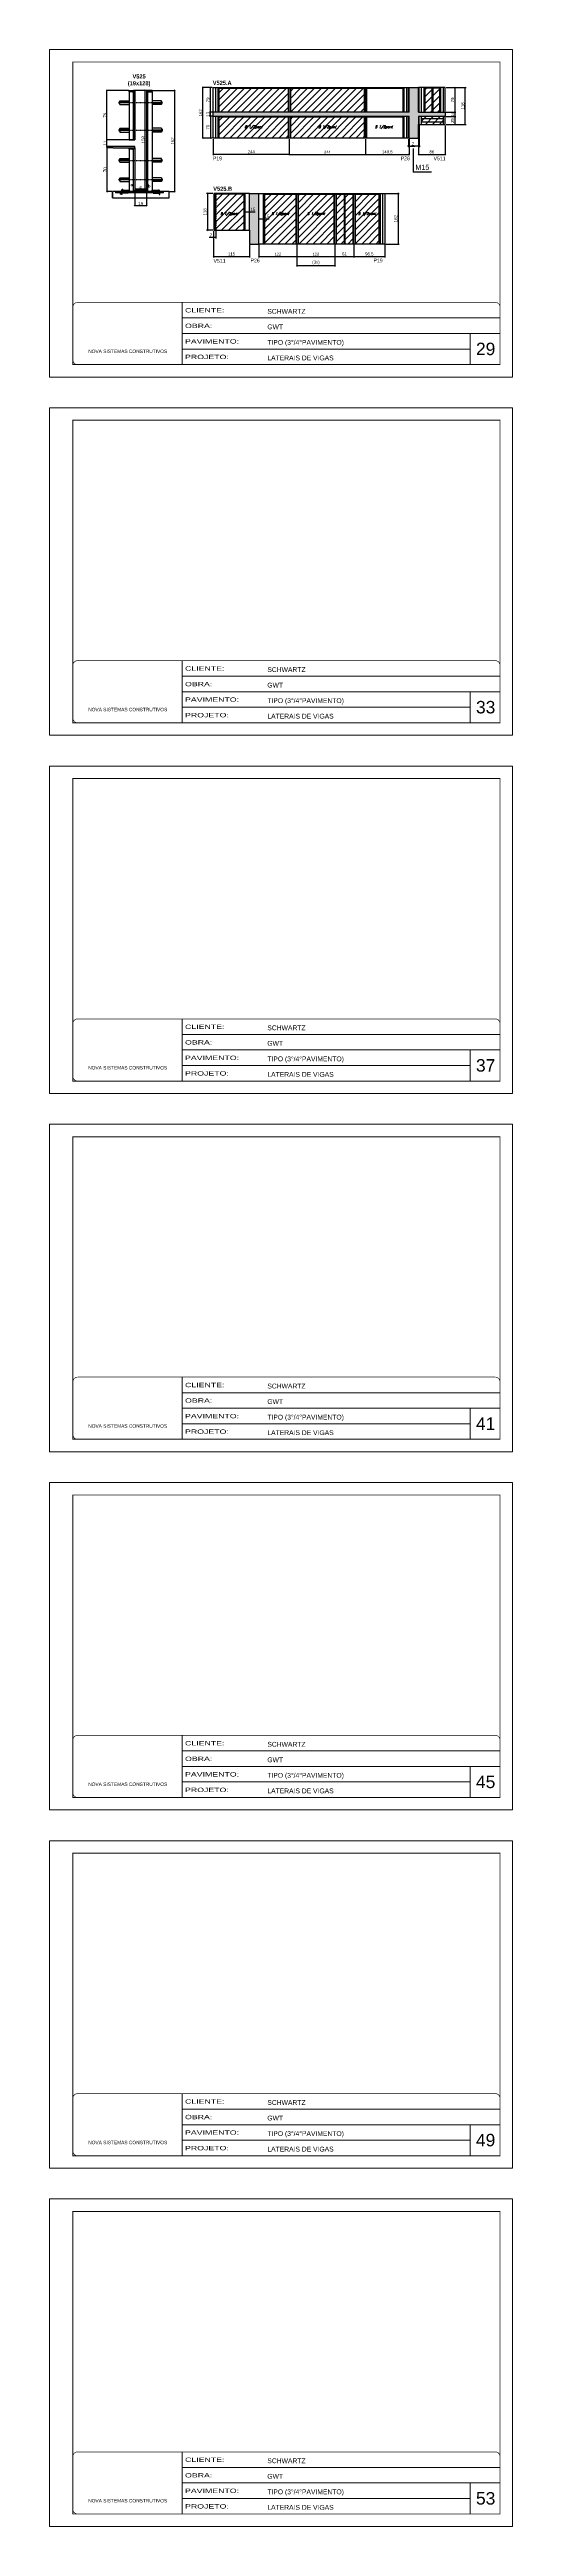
# Model space of a CAD drawing. Extents: x 13154 to 22413, y 1253 to 30260.
# Drawn here: x 13154 to 14639, y 13888 to 21829 of the extents above; entities that cross this region are included whole.
import ezdxf

# ---------------------------------------------------------------- set-up
doc = ezdxf.new("R2010")
doc.units = 0
for name, pattern in [('CONTINUO', [0]), ('DASHED', [0.75, 0.5, -0.25]), ('HIDDEN', [0.375, 0.25, -0.125])]:
    doc.linetypes.add(name, pattern=pattern)
for name, color, linetype in [('5', 5, 'Continuous'), ('barrote', 251, 'Continuous'), ('COTA', 241, 'Continuous'), ('detalhes', 4, 'Continuous'), ('NOMENCLATURA', 7, 'Continuous'), ('Painéis', 200, 'Continuous'), ('presilha', 1, 'Continuous'), ('SARR_2.2x10', 60, 'Continuous'), ('SARR_2.2x7', 40, 'Continuous'), ('SARR_3.5x7', 81, 'Continuous'), ('TENSOR', 3, 'Continuous'), ('texto', 7, 'Continuous')]:
    doc.layers.add(name, color=color, linetype=linetype)
for name, color, linetype, lineweight in [('CARIMBO', 255, 'Continuous', 9), ('CONCRETO', 251, 'Continuous', 25), ('Folhas', 255, 'Continuous', 9), ('Hachura', 251, 'Continuous', 9), ('SARRAFO DE PRESSAO', 251, 'DASHED', 9), ('SCO-___-LAJ', 2, 'Continuous', 0)]:
    doc.layers.add(name, color=color, linetype=linetype, lineweight=lineweight)
doc.styles.add('ARIAL', font='arial.ttf')
doc.styles.add('COTA TECNICA', font='techl___.ttf', dxfattribs={"height": 10})
doc.styles.add('COTA TECNICA 2X', font='techl___.ttf', dxfattribs={"height": 10})
doc.styles.add('COTA TECNICA-50', font='techl___.ttf', dxfattribs={"height": 9})
doc.styles.add('Romans', font='romans.shx')
doc.styles.add('ROMAS860', font='ROMAS860.SHX')
doc.styles.get("Standard").update_dxf_attribs({"font": 'arial.ttf'})
doc.styles.add('TECNICA', font='techb___.ttf', dxfattribs={"height": 10})
doc.styles.add('Tecnologia', font='')
doc.styles.get('Tecnologia').set_extended_font_data('Forgotten Futurist')
doc.dimstyles.new('COTA PAINEL-50', dxfattribs={"dimtxt": 9, "dimasz": 3, "dimexe": 3, "dimexo": 3, "dimgap": 3, "dimtad": 1, "dimdec": 1, "dimzin": 12, "dimdsep": 46, "dimtxsty": 'COTA TECNICA-50', "dimblk1": 'OBLIQUE', "dimblk2": 'OBLIQUE', "dimsah": 1, "dimcen": 0.9, "dimclrd": 4, "dimclre": 4, "dimclrt": 240, "dimadec": 1, "dimazin": 3, "dimtfac": 1, "dimtdec": 1, "dimtmove": 0, "dimatfit": 3, "dimfxl": 1, "dimtolj": 1, "dimtzin": 12, "dimarcsym": 0})
doc.dimstyles.new('PAINEL', dxfattribs={"dimtxt": 10, "dimasz": 3, "dimexe": 3, "dimexo": 3, "dimgap": 3, "dimtad": 1, "dimdec": 1, "dimzin": 12, "dimdsep": 46, "dimtxsty": 'COTA TECNICA', "dimblk1": 'OBLIQUE', "dimblk2": 'OBLIQUE', "dimsah": 1, "dimcen": 0.9, "dimclrd": 4, "dimclre": 4, "dimclrt": 240, "dimadec": 1, "dimazin": 3, "dimtfac": 1, "dimtdec": 1, "dimtmove": 0, "dimatfit": 3, "dimfxl": 1, "dimtolj": 1, "dimtzin": 12, "dimarcsym": 0})
doc.dimstyles.new('SECAO', dxfattribs={"dimscale": 0.333333, "dimtxt": 5, "dimasz": 9, "dimexe": 3, "dimexo": 3, "dimgap": 3, "dimtad": 1, "dimdec": 1, "dimlfac": 0.5, "dimzin": 12, "dimdsep": 46, "dimtxsty": 'COTA TECNICA 2X', "dimblk1": 'OBLIQUE', "dimblk2": 'OBLIQUE', "dimsah": 1, "dimcen": 0.9, "dimclrd": 4, "dimclre": 4, "dimclrt": 240, "dimadec": 1, "dimazin": 3, "dimtfac": 1, "dimtdec": 1, "dimtmove": 0, "dimatfit": 3, "dimfxl": 1, "dimtolj": 1, "dimtzin": 12, "dimarcsym": 0})

# ---------------------------------------------------------------- blocks, each defined once
blk = doc.blocks.new('9999999999')
at = {"color": 30, "linetype": 'CONTINUO'}
for p, q in [((98564.6, 34230.2), (98564.6, 34429.4)), ((98564.6, 34379.6), (99584, 34379.6)), ((98564.6, 34329.8), (99488, 34329.8)), ((99584, 34329.8), (99488, 34329.8)), ((99488, 34329.8), (99488, 34230.2)), ((98564.6, 34280), (99488, 34280))]:
    blk.add_line(p, q, dxfattribs=at)
at = {"color": 30, "linetype": 'CONTINUO', "const_width": 2}
blk.add_lwpolyline([(99584, 34230.2), (99584, 34414.4, 0.414214), (99569, 34429.4), (98229, 34429.4, 0.414214), (98214, 34414.4), (98214, 34245.2, 0.414214), (98229, 34230.2), (99584, 34230.2)], format="xyb", dxfattribs=at)
at = {"layer": 'Folhas'}
blk.add_lwpolyline([(98139, 34190.2), (99624, 34190.2), (99624, 35240.2), (98139, 35240.2)], close=True, dxfattribs=at)
at = {"layer": 'Folhas', "color": 30, "const_width": 3}
blk.add_lwpolyline([(98214, 34230.2), (99584, 34230.2), (99584, 35200.2), (98214, 35200.2)], close=True, dxfattribs=at)
at = {"color": 7, "linetype": 'Continuous', "ltscale": 5, "style": 'ARIAL'}
for s, height, p in [('SCHWARTZ', 15.48, (98837.7, 34393.1)), ('TIPO (3°/4°PAVIMENTO)', 15.483, (98837.7, 34293.5)), ('GWT', 15.48, (98837.7, 34343.3)), ('NOVA SISTEMAS CONSTRUTIVOS', 11.059, (98263.2, 34267.2)), ('LATERAIS DE VIGAS', 15.483, (98837.7, 34243.7))]:
    blk.add_text(s, height=height, dxfattribs=at).set_placement(p)
at = {"layer": 'Folhas', "color": 7, "style": 'Tecnologia', "width": 1.5}
for s, p in [('CLIENTE:', (98573.7, 34397.2)), ('OBRA:', (98573.7, 34347.3)), ('PAVIMENTO:', (98573.7, 34297.5)), ('PROJETO:', (98573.7, 34247.7))]:
    blk.add_text(s, height=14, dxfattribs=at).set_placement(p)
blk = doc.blocks.new('PRESILHA METÁLICA 1')
at = {"layer": 'presilha'}
for p, q in [((0, 13), (6, 13)), ((0, 13), (0, 0)), ((6, 0), (0, 0)), ((6, 15), (7, 15)), ((6, -3), (6, 15)), ((6, 13), (6, 0)), ((7, 11), (7, 20)), ((7, 15), (7, -3)), ((38, 4), (7, 4)), ((12, 21), (9, 21)), ((9, 12), (9, 19)), ((12, 19), (10, 19)), ((38, 11), (10, 11)), ((12, 21), (12, 19)), ((38, 11), (38, 4)), ((7, -3), (6, -3))]:
    blk.add_line(p, q, dxfattribs=at)
for centre, radius, start, end in [((9, 20), 1.14, 90, 180), ((10, 19), 0.57, 90, 180), ((10, 12), 0.57, 180, 270)]:
    blk.add_arc(centre, radius, start, end, dxfattribs=at)
blk = doc.blocks.new('PRESILHA METÁLICA 2')
at = {"layer": 'presilha'}
for p, q in [((-31, 13), (-31, 7)), ((-31, 13), (-3, 13)), ((-31, 7), (-1, 7)), ((-5, 23), (-5, 22)), ((-5, 23), (-2, 23)), ((-5, 22), (-3, 22)), ((-2, 14), (-2, 21)), ((-1, 15), (-1, 22)), ((1, 18), (-1, 18)), ((-1, 18), (-1, 0)), ((-1, 0), (1, 0)), ((1, 0), (1, 18))]:
    blk.add_line(p, q, dxfattribs=at)
for centre, radius, start, end in [((-3, 21), 0.57, 0, 90), ((-3, 14), 0.57, 270, 0), ((-2, 22), 1.14, 0, 90)]:
    blk.add_arc(centre, radius, start, end, dxfattribs=at)
blk = doc.blocks.new('_Oblique')
at = {"color": 0, "linetype": 'ByBlock', "lineweight": -2}
blk.add_line((-0.5, -0.5), (0.5, 0.5), dxfattribs=at)
blk = doc.blocks.new('*D696')
at = {"layer": 'COTA', "color": 4, "lineweight": -2, "transparency": 16777216}
for p, q in [((13358.1, 21513.9), (13337.7, 21513.9)), ((13338.7, 21513.9), (13338.7, 21373.9)), ((13354, 21373.9), (13337.7, 21373.9))]:
    blk.add_line(p, q, dxfattribs=at)
at = {"layer": 'Defpoints', "color": 0, "transparency": 16777216}
for p in [(13359.1, 21513.9), (13338.7, 21373.9), (13355, 21373.9)]:
    blk.add_point(p, dxfattribs=at)
at = {"layer": 'COTA', "color": 4, "lineweight": -2, "transparency": 16777216, "xscale": 3, "yscale": 3, "zscale": 3}
for p, rotation in [((13338.7, 21513.9), 90), ((13338.7, 21373.9), 270)]:
    blk.add_blockref('_Oblique', p, dxfattribs=dict(at, rotation=rotation))
at = {"layer": 'COTA', "color": 240, "transparency": 16777216, "insert": (13332.6, 21443.9), "char_height": 10, "attachment_point": 5, "rotation": 90, "style": 'COTA TECNICA 2X'}
blk.add_mtext('\\A1;70', dxfattribs=at)
blk = doc.blocks.new('*D697')
at = {"layer": 'COTA', "color": 4, "lineweight": -2, "transparency": 16777216}
for p, q in [((13358.1, 21539.9), (13337.7, 21539.9)), ((13338.7, 21517.9), (13338.7, 21539.9)), ((13358.1, 21517.9), (13337.7, 21517.9))]:
    blk.add_line(p, q, dxfattribs=at)
at = {"layer": 'Defpoints', "color": 0, "transparency": 16777216}
for p in [(13338.7, 21539.9), (13359.1, 21539.9), (13359.1, 21517.9)]:
    blk.add_point(p, dxfattribs=at)
at = {"layer": 'COTA', "color": 4, "lineweight": -2, "transparency": 16777216, "xscale": 3, "yscale": 3, "zscale": 3}
for p, rotation in [((13338.7, 21539.9), 90), ((13338.7, 21517.9), 270)]:
    blk.add_blockref('_Oblique', p, dxfattribs=dict(at, rotation=rotation))
at = {"layer": 'COTA', "color": 240, "transparency": 16777216, "insert": (13332.7, 21528.9), "char_height": 10, "attachment_point": 5, "rotation": 90, "style": 'COTA TECNICA 2X'}
blk.add_mtext('\\A1;11', dxfattribs=at)
blk = doc.blocks.new('*D698')
at = {"layer": 'COTA', "color": 4, "lineweight": -2, "transparency": 16777216}
for p, q in [((13484.4, 21697.9), (13556.7, 21697.9)), ((13555.7, 21697.9), (13555.7, 21373.9)), ((13539.6, 21373.9), (13556.7, 21373.9))]:
    blk.add_line(p, q, dxfattribs=at)
at = {"layer": 'Defpoints', "color": 0, "transparency": 16777216}
for p in [(13483.4, 21697.9), (13538.6, 21373.9), (13555.7, 21373.9)]:
    blk.add_point(p, dxfattribs=at)
at = {"layer": 'COTA', "color": 4, "lineweight": -2, "transparency": 16777216, "xscale": 3, "yscale": 3, "zscale": 3}
for p, rotation in [((13555.7, 21697.9), 90), ((13555.7, 21373.9), 270)]:
    blk.add_blockref('_Oblique', p, dxfattribs=dict(at, rotation=rotation))
at = {"layer": 'COTA', "color": 240, "transparency": 16777216, "insert": (13549.6, 21535.9), "char_height": 10, "attachment_point": 5, "rotation": 90, "style": 'COTA TECNICA 2X'}
blk.add_mtext('\\A1;162', dxfattribs=at)
blk = doc.blocks.new('*D722')
at = {"layer": 'COTA', "color": 4, "lineweight": -2, "transparency": 16777216}
for p, q in [((13427.8, 21372.9), (13427.8, 21328.1)), ((13465.8, 21372.9), (13465.8, 21328.1)), ((13427.8, 21329.1), (13465.8, 21329.1))]:
    blk.add_line(p, q, dxfattribs=at)
at = {"layer": 'Defpoints', "color": 0, "transparency": 16777216}
for p in [(13427.8, 21373.9), (13465.8, 21373.9), (13465.8, 21329.1)]:
    blk.add_point(p, dxfattribs=at)
at = {"layer": 'COTA', "color": 4, "lineweight": -2, "transparency": 16777216, "xscale": 3, "yscale": 3, "zscale": 3, "rotation": 180}
blk.add_blockref('_Oblique', (13427.8, 21329.1), dxfattribs=at)
at = {"layer": 'COTA', "color": 4, "lineweight": -2, "transparency": 16777216, "xscale": 3, "yscale": 3, "zscale": 3}
blk.add_blockref('_Oblique', (13465.8, 21329.1), dxfattribs=at)
at = {"layer": 'COTA', "color": 240, "transparency": 16777216, "insert": (13446.8, 21335.1), "char_height": 10, "attachment_point": 5, "style": 'COTA TECNICA 2X'}
blk.add_mtext('\\A1;19', dxfattribs=at)
blk = doc.blocks.new('*D717')
at = {"layer": 'COTA', "color": 4, "lineweight": -2, "transparency": 16777216}
for p, q in [((13409.2, 21697.9), (13337.7, 21697.9)), ((13338.7, 21539.9), (13338.7, 21697.9)), ((13358.1, 21539.9), (13337.7, 21539.9))]:
    blk.add_line(p, q, dxfattribs=at)
at = {"layer": 'Defpoints', "color": 0, "transparency": 16777216}
for p in [(13338.7, 21697.9), (13410.2, 21697.9), (13359.1, 21539.9)]:
    blk.add_point(p, dxfattribs=at)
at = {"layer": 'COTA', "color": 4, "lineweight": -2, "transparency": 16777216, "xscale": 3, "yscale": 3, "zscale": 3}
for p, rotation in [((13338.7, 21697.9), 90), ((13338.7, 21539.9), 270)]:
    blk.add_blockref('_Oblique', p, dxfattribs=dict(at, rotation=rotation))
at = {"layer": 'COTA', "color": 240, "transparency": 16777216, "insert": (13332.6, 21618.9), "char_height": 10, "attachment_point": 5, "rotation": 90, "style": 'COTA TECNICA 2X'}
blk.add_mtext('\\A1;79', dxfattribs=at)
blk = doc.blocks.new('*D718')
at = {"layer": 'COTA', "color": 4, "lineweight": -2, "transparency": 16777216}
for p, q in [((13464.8, 21697.9), (13459.9, 21697.9)), ((13460.9, 21381.9), (13460.9, 21697.9)), ((13464.8, 21381.9), (13459.9, 21381.9))]:
    blk.add_line(p, q, dxfattribs=at)
at = {"layer": 'Defpoints', "color": 0, "transparency": 16777216}
for p in [(13460.9, 21697.9), (13465.8, 21697.9), (13465.8, 21381.9)]:
    blk.add_point(p, dxfattribs=at)
at = {"layer": 'COTA', "color": 4, "lineweight": -2, "transparency": 16777216, "xscale": 3, "yscale": 3, "zscale": 3}
for p, rotation in [((13460.9, 21697.9), 90), ((13460.9, 21381.9), 270)]:
    blk.add_blockref('_Oblique', p, dxfattribs=dict(at, rotation=rotation))
at = {"layer": 'COTA', "color": 240, "transparency": 16777216, "insert": (13454.8, 21539.9), "char_height": 10, "attachment_point": 5, "rotation": 90, "style": 'COTA TECNICA 2X'}
blk.add_mtext('\\A1;158', dxfattribs=at)
blk = doc.blocks.new('*D695')
at = {"layer": 'COTA', "color": 4, "linetype": 'ByBlock', "lineweight": -2, "transparency": 16777216}
for p, q in [((13923.4, 21542.1), (13923.4, 21490)), ((14167.4, 21542.1), (14167.4, 21490)), ((13923.4, 21493), (14167.4, 21493))]:
    blk.add_line(p, q, dxfattribs=at)
at = {"layer": 'Defpoints', "color": 0, "linetype": 'ByBlock', "transparency": 16777216}
for p in [(13923.4, 21545.1), (14167.4, 21545.1), (14167.4, 21493)]:
    blk.add_point(p, dxfattribs=at)
at = {"layer": 'COTA', "color": 4, "linetype": 'ByBlock', "lineweight": -2, "transparency": 16777216, "xscale": 3, "yscale": 3, "zscale": 3, "rotation": 180}
blk.add_blockref('_Oblique', (13923.4, 21493), dxfattribs=at)
at = {"layer": 'COTA', "color": 4, "linetype": 'ByBlock', "lineweight": -2, "transparency": 16777216, "xscale": 3, "yscale": 3, "zscale": 3}
blk.add_blockref('_Oblique', (14167.4, 21493), dxfattribs=at)
at = {"layer": 'COTA', "color": 240, "linetype": 'ByBlock', "transparency": 16777216, "insert": (14045.4, 21500.5), "char_height": 9, "attachment_point": 5, "style": 'COTA TECNICA-50'}
blk.add_mtext('\\A1;244', dxfattribs=at)
blk = doc.blocks.new('*D719')
at = {"layer": 'COTA', "color": 4, "linetype": 'ByBlock', "lineweight": -2, "transparency": 16777216}
for p, q in [((13679.4, 21542.1), (13679.4, 21490)), ((13923.4, 21542.1), (13923.4, 21490)), ((13923.4, 21493), (13679.4, 21493))]:
    blk.add_line(p, q, dxfattribs=at)
at = {"layer": 'Defpoints', "color": 0, "linetype": 'ByBlock', "transparency": 16777216}
for p in [(13679.4, 21545.1), (13923.4, 21545.1), (13679.4, 21493)]:
    blk.add_point(p, dxfattribs=at)
at = {"layer": 'COTA', "color": 4, "linetype": 'ByBlock', "lineweight": -2, "transparency": 16777216, "xscale": 3, "yscale": 3, "zscale": 3, "rotation": 180}
blk.add_blockref('_Oblique', (13679.4, 21493), dxfattribs=at)
at = {"layer": 'COTA', "color": 4, "linetype": 'ByBlock', "lineweight": -2, "transparency": 16777216, "xscale": 3, "yscale": 3, "zscale": 3}
blk.add_blockref('_Oblique', (13923.4, 21493), dxfattribs=at)
at = {"layer": 'COTA', "color": 240, "linetype": 'ByBlock', "transparency": 16777216, "insert": (13801.4, 21501), "char_height": 10, "attachment_point": 5, "style": 'COTA TECNICA'}
blk.add_mtext('\\A1;244', dxfattribs=at)
blk = doc.blocks.new('*D720')
at = {"layer": 'COTA', "color": 4, "linetype": 'ByBlock', "lineweight": -2, "transparency": 16777216}
for p, q in [((14167.4, 21542.1), (14167.4, 21490)), ((14307.9, 21542.1), (14307.9, 21490)), ((14167.4, 21493), (14307.9, 21493))]:
    blk.add_line(p, q, dxfattribs=at)
at = {"layer": 'Defpoints', "color": 0, "linetype": 'ByBlock', "transparency": 16777216}
for p in [(14167.4, 21545.1), (14307.9, 21545.1), (14307.9, 21493)]:
    blk.add_point(p, dxfattribs=at)
at = {"layer": 'COTA', "color": 4, "linetype": 'ByBlock', "lineweight": -2, "transparency": 16777216, "xscale": 3, "yscale": 3, "zscale": 3, "rotation": 180}
blk.add_blockref('_Oblique', (14167.4, 21493), dxfattribs=at)
at = {"layer": 'COTA', "color": 4, "linetype": 'ByBlock', "lineweight": -2, "transparency": 16777216, "xscale": 3, "yscale": 3, "zscale": 3}
blk.add_blockref('_Oblique', (14307.9, 21493), dxfattribs=at)
at = {"layer": 'COTA', "color": 240, "linetype": 'ByBlock', "transparency": 16777216, "insert": (14237.7, 21501.1), "char_height": 10, "attachment_point": 5, "style": 'COTA TECNICA'}
blk.add_mtext('\\A1;140.5', dxfattribs=at)
blk = doc.blocks.new('*D721')
at = {"layer": 'COTA', "color": 4, "lineweight": -2, "transparency": 16777216}
for p, q in [((14337.9, 21542.1), (14337.9, 21490)), ((14423.9, 21586.1), (14423.9, 21490)), ((14337.9, 21493), (14423.9, 21493))]:
    blk.add_line(p, q, dxfattribs=at)
at = {"layer": 'Defpoints', "color": 0, "transparency": 16777216}
for p in [(14337.9, 21545.1), (14423.9, 21589.1), (14423.9, 21493)]:
    blk.add_point(p, dxfattribs=at)
at = {"layer": 'COTA', "color": 4, "lineweight": -2, "transparency": 16777216, "xscale": 3, "yscale": 3, "zscale": 3, "rotation": 180}
blk.add_blockref('_Oblique', (14337.9, 21493), dxfattribs=at)
at = {"layer": 'COTA', "color": 4, "lineweight": -2, "transparency": 16777216, "xscale": 3, "yscale": 3, "zscale": 3}
blk.add_blockref('_Oblique', (14423.9, 21493), dxfattribs=at)
at = {"layer": 'COTA', "color": 240, "transparency": 16777216, "insert": (14380.9, 21501.1), "char_height": 10, "attachment_point": 5, "style": 'COTA TECNICA'}
blk.add_mtext('\\A1;86', dxfattribs=at)
blk = doc.blocks.new('*D699')
at = {"layer": 'COTA', "color": 4, "lineweight": -2, "transparency": 16777216}
for p, q in [((14426.9, 21614.1), (14458.2, 21614.1)), ((14455.2, 21589.1), (14455.2, 21614.1)), ((14426.9, 21589.1), (14458.2, 21589.1))]:
    blk.add_line(p, q, dxfattribs=at)
at = {"layer": 'Defpoints', "color": 0, "transparency": 16777216}
for p in [(14423.9, 21614.1), (14455.2, 21614.1), (14423.9, 21589.1)]:
    blk.add_point(p, dxfattribs=at)
at = {"layer": 'COTA', "color": 4, "lineweight": -2, "transparency": 16777216, "xscale": 3, "yscale": 3, "zscale": 3}
for p, rotation in [((14455.2, 21614.1), 90), ((14455.2, 21589.1), 270)]:
    blk.add_blockref('_Oblique', p, dxfattribs=dict(at, rotation=rotation))
at = {"layer": 'COTA', "color": 240, "transparency": 16777216, "insert": (14447.1, 21601.6), "char_height": 10, "attachment_point": 5, "rotation": 90, "style": 'COTA TECNICA'}
blk.add_mtext('\\A1;25', dxfattribs=at)
blk = doc.blocks.new('*D700')
at = {"layer": 'COTA', "color": 4, "lineweight": -2, "transparency": 16777216}
for p, q in [((14426.9, 21628.1), (14458.2, 21628.1)), ((14426.9, 21614.1), (14458.2, 21614.1)), ((14455.2, 21614.1), (14455.2, 21628.1))]:
    blk.add_line(p, q, dxfattribs=at)
at = {"layer": 'Defpoints', "color": 0, "transparency": 16777216}
for p in [(14423.9, 21628.1), (14423.9, 21614.1), (14455.2, 21628.1)]:
    blk.add_point(p, dxfattribs=at)
at = {"layer": 'COTA', "color": 4, "lineweight": -2, "transparency": 16777216, "xscale": 3, "yscale": 3, "zscale": 3}
for p, rotation in [((14455.2, 21628.1), 90), ((14455.2, 21614.1), 270)]:
    blk.add_blockref('_Oblique', p, dxfattribs=dict(at, rotation=rotation))
at = {"layer": 'COTA', "color": 240, "transparency": 16777216, "insert": (14447.1, 21621.1), "char_height": 10, "attachment_point": 5, "rotation": 90, "style": 'COTA TECNICA'}
blk.add_mtext('\\A1;14', dxfattribs=at)
blk = doc.blocks.new('*D701')
at = {"layer": 'COTA', "color": 4, "lineweight": -2, "transparency": 16777216}
for p, q in [((13676.4, 21615.1), (13667.7, 21615.1)), ((13670.7, 21615.1), (13670.7, 21545.1)), ((13676.4, 21545.1), (13667.7, 21545.1))]:
    blk.add_line(p, q, dxfattribs=at)
at = {"layer": 'Defpoints', "color": 0, "transparency": 16777216}
for p in [(13679.4, 21615.1), (13670.7, 21545.1), (13679.4, 21545.1)]:
    blk.add_point(p, dxfattribs=at)
at = {"layer": 'COTA', "color": 4, "lineweight": -2, "transparency": 16777216, "xscale": 3, "yscale": 3, "zscale": 3}
for p, rotation in [((13670.7, 21615.1), 90), ((13670.7, 21545.1), 270)]:
    blk.add_blockref('_Oblique', p, dxfattribs=dict(at, rotation=rotation))
at = {"layer": 'COTA', "color": 240, "transparency": 16777216, "insert": (13662.6, 21580.1), "char_height": 10, "attachment_point": 5, "rotation": 90, "style": 'COTA TECNICA'}
blk.add_mtext('\\A1;70', dxfattribs=at)
blk = doc.blocks.new('*D702')
at = {"layer": 'COTA', "color": 4, "lineweight": -2, "transparency": 16777216}
for p, q in [((13676.4, 21628.1), (13667.7, 21628.1)), ((13676.4, 21615.1), (13667.7, 21615.1)), ((13670.7, 21615.1), (13670.7, 21628.1))]:
    blk.add_line(p, q, dxfattribs=at)
at = {"layer": 'Defpoints', "color": 0, "transparency": 16777216}
for p in [(13670.7, 21628.1), (13679.4, 21628.1), (13679.4, 21615.1)]:
    blk.add_point(p, dxfattribs=at)
at = {"layer": 'COTA', "color": 4, "lineweight": -2, "transparency": 16777216, "xscale": 3, "yscale": 3, "zscale": 3}
for p, rotation in [((13670.7, 21628.1), 90), ((13670.7, 21615.1), 270)]:
    blk.add_blockref('_Oblique', p, dxfattribs=dict(at, rotation=rotation))
at = {"layer": 'COTA', "color": 240, "transparency": 16777216, "insert": (13662.5, 21621.6), "char_height": 10, "attachment_point": 5, "rotation": 90, "style": 'COTA TECNICA'}
blk.add_mtext('\\A1;13', dxfattribs=at)
blk = doc.blocks.new('*D703')
at = {"layer": 'COTA', "color": 4, "lineweight": -2, "transparency": 16777216}
for p, q in [((14426.9, 21707.1), (14458.2, 21707.1)), ((14455.2, 21628.1), (14455.2, 21707.1)), ((14426.9, 21628.1), (14458.2, 21628.1))]:
    blk.add_line(p, q, dxfattribs=at)
at = {"layer": 'Defpoints', "color": 0, "transparency": 16777216}
for p in [(14423.9, 21707.1), (14455.2, 21707.1), (14423.9, 21628.1)]:
    blk.add_point(p, dxfattribs=at)
at = {"layer": 'COTA', "color": 4, "lineweight": -2, "transparency": 16777216, "xscale": 3, "yscale": 3, "zscale": 3}
for p, rotation in [((14455.2, 21707.1), 90), ((14455.2, 21628.1), 270)]:
    blk.add_blockref('_Oblique', p, dxfattribs=dict(at, rotation=rotation))
at = {"layer": 'COTA', "color": 240, "transparency": 16777216, "insert": (14447.1, 21667.6), "char_height": 10, "attachment_point": 5, "rotation": 90, "style": 'COTA TECNICA'}
blk.add_mtext('\\A1;79', dxfattribs=at)
blk = doc.blocks.new('*D704')
at = {"layer": 'COTA', "color": 4, "lineweight": -2, "transparency": 16777216}
for p, q in [((14426.9, 21707.1), (14491, 21707.1)), ((14488, 21589.1), (14488, 21707.1)), ((14426.9, 21589.1), (14491, 21589.1))]:
    blk.add_line(p, q, dxfattribs=at)
at = {"layer": 'Defpoints', "color": 0, "transparency": 16777216}
for p in [(14423.9, 21707.1), (14488, 21707.1), (14423.9, 21589.1)]:
    blk.add_point(p, dxfattribs=at)
at = {"layer": 'COTA', "color": 4, "lineweight": -2, "transparency": 16777216, "xscale": 3, "yscale": 3, "zscale": 3}
for p, rotation in [((14488, 21707.1), 90), ((14488, 21589.1), 270)]:
    blk.add_blockref('_Oblique', p, dxfattribs=dict(at, rotation=rotation))
at = {"layer": 'COTA', "color": 240, "transparency": 16777216, "insert": (14479.9, 21648.1), "char_height": 10, "attachment_point": 5, "rotation": 90, "style": 'COTA TECNICA'}
blk.add_mtext('\\A1;118', dxfattribs=at)
blk = doc.blocks.new('*D705')
at = {"layer": 'COTA', "color": 4, "lineweight": -2, "transparency": 16777216}
for p, q in [((14305.9, 21542.1), (14305.9, 21516.1)), ((14307.9, 21542.1), (14307.9, 21516.1)), ((14305.9, 21519.1), (14302.9, 21519.1)), ((14305.9, 21519.1), (14307.9, 21519.1)), ((14307.9, 21519.1), (14326, 21519.1))]:
    blk.add_line(p, q, dxfattribs=at)
at = {"layer": 'Defpoints', "color": 0, "transparency": 16777216}
for p in [(14305.9, 21545.1), (14307.9, 21545.1), (14307.9, 21519.1)]:
    blk.add_point(p, dxfattribs=at)
at = {"layer": 'COTA', "color": 4, "lineweight": -2, "transparency": 16777216, "xscale": 3, "yscale": 3, "zscale": 3}
blk.add_blockref('_Oblique', (14305.9, 21519.1), dxfattribs=at)
at = {"layer": 'COTA', "color": 4, "lineweight": -2, "transparency": 16777216, "xscale": 3, "yscale": 3, "zscale": 3, "rotation": 180}
blk.add_blockref('_Oblique', (14307.9, 21519.1), dxfattribs=at)
at = {"layer": 'COTA', "color": 240, "transparency": 16777216, "insert": (14320, 21527.1), "char_height": 10, "attachment_point": 5, "style": 'COTA TECNICA'}
blk.add_mtext('\\A1;2', dxfattribs=at)
blk = doc.blocks.new('*D706')
at = {"layer": 'COTA', "color": 4, "lineweight": -2, "transparency": 16777216}
for p, q in [((14337.9, 21542.1), (14337.9, 21516.1)), ((14339.9, 21586.1), (14339.9, 21516.1)), ((14337.9, 21519.1), (14313.8, 21519.1)), ((14339.9, 21519.1), (14337.9, 21519.1)), ((14339.9, 21519.1), (14342.9, 21519.1))]:
    blk.add_line(p, q, dxfattribs=at)
at = {"layer": 'Defpoints', "color": 0, "transparency": 16777216}
for p in [(14337.9, 21545.1), (14339.9, 21589.1), (14337.9, 21519.1)]:
    blk.add_point(p, dxfattribs=at)
at = {"layer": 'COTA', "color": 4, "lineweight": -2, "transparency": 16777216, "xscale": 3, "yscale": 3, "zscale": 3}
blk.add_blockref('_Oblique', (14337.9, 21519.1), dxfattribs=at)
at = {"layer": 'COTA', "color": 4, "lineweight": -2, "transparency": 16777216, "xscale": 3, "yscale": 3, "zscale": 3, "rotation": 180}
blk.add_blockref('_Oblique', (14339.9, 21519.1), dxfattribs=at)
at = {"layer": 'COTA', "color": 240, "transparency": 16777216, "insert": (14319.8, 21527.1), "char_height": 10, "attachment_point": 5, "style": 'COTA TECNICA'}
blk.add_mtext('\\A1;2', dxfattribs=at)
blk = doc.blocks.new('*D707')
at = {"layer": 'COTA', "color": 4, "lineweight": -2, "transparency": 16777216}
for p, q in [((13680.9, 21246.6), (13680.9, 21162.6)), ((13680.9, 21165.6), (13795.9, 21165.6)), ((13795.9, 21202.6), (13795.9, 21162.6))]:
    blk.add_line(p, q, dxfattribs=at)
at = {"layer": 'Defpoints', "color": 0, "transparency": 16777216}
for p in [(13680.9, 21249.6), (13795.9, 21205.6), (13795.9, 21165.6)]:
    blk.add_point(p, dxfattribs=at)
at = {"layer": 'COTA', "color": 4, "lineweight": -2, "transparency": 16777216, "xscale": 3, "yscale": 3, "zscale": 3, "rotation": 180}
blk.add_blockref('_Oblique', (13680.9, 21165.6), dxfattribs=at)
at = {"layer": 'COTA', "color": 4, "lineweight": -2, "transparency": 16777216, "xscale": 3, "yscale": 3, "zscale": 3}
blk.add_blockref('_Oblique', (13795.9, 21165.6), dxfattribs=at)
at = {"layer": 'COTA', "color": 240, "transparency": 16777216, "insert": (13738.4, 21173.7), "char_height": 10, "attachment_point": 5, "style": 'COTA TECNICA'}
blk.add_mtext('\\A1;115', dxfattribs=at)
blk = doc.blocks.new('*D708')
at = {"layer": 'COTA', "color": 4, "lineweight": -2, "transparency": 16777216}
for p, q in [((13680.9, 21226.2), (13666.2, 21226.2)), ((13680.9, 21246.6), (13680.9, 21223.2)), ((13687.9, 21226.2), (13680.9, 21226.2)), ((13687.9, 21246.6), (13687.9, 21223.2))]:
    blk.add_line(p, q, dxfattribs=at)
at = {"layer": 'Defpoints', "color": 0, "transparency": 16777216}
for p in [(13680.9, 21249.6), (13680.9, 21226.2), (13687.9, 21249.6)]:
    blk.add_point(p, dxfattribs=at)
at = {"layer": 'COTA', "color": 4, "lineweight": -2, "transparency": 16777216, "xscale": 3, "yscale": 3, "zscale": 3, "rotation": 180}
blk.add_blockref('_Oblique', (13680.9, 21226.2), dxfattribs=at)
at = {"layer": 'COTA', "color": 4, "lineweight": -2, "transparency": 16777216, "xscale": 3, "yscale": 3, "zscale": 3}
blk.add_blockref('_Oblique', (13687.9, 21226.2), dxfattribs=at)
at = {"layer": 'COTA', "color": 240, "transparency": 16777216, "insert": (13672.1, 21234.3), "char_height": 10, "attachment_point": 5, "style": 'COTA TECNICA'}
blk.add_mtext('\\A1;7', dxfattribs=at)
blk = doc.blocks.new('*D709')
at = {"layer": 'COTA', "color": 4, "lineweight": -2, "transparency": 16777216}
for p, q in [((13677.9, 21367.6), (13658.3, 21367.6)), ((13661.3, 21367.6), (13661.3, 21249.6)), ((13677.9, 21249.6), (13658.3, 21249.6))]:
    blk.add_line(p, q, dxfattribs=at)
at = {"layer": 'Defpoints', "color": 0, "transparency": 16777216}
for p in [(13680.9, 21367.6), (13661.3, 21249.6), (13680.9, 21249.6)]:
    blk.add_point(p, dxfattribs=at)
at = {"layer": 'COTA', "color": 4, "lineweight": -2, "transparency": 16777216, "xscale": 3, "yscale": 3, "zscale": 3}
for p, rotation in [((13661.3, 21367.6), 90), ((13661.3, 21249.6), 270)]:
    blk.add_blockref('_Oblique', p, dxfattribs=dict(at, rotation=rotation))
at = {"layer": 'COTA', "color": 240, "transparency": 16777216, "insert": (13653.2, 21308.6), "char_height": 10, "attachment_point": 5, "rotation": 90, "style": 'COTA TECNICA'}
blk.add_mtext('\\A1;118', dxfattribs=at)
blk = doc.blocks.new('*D710')
at = {"layer": 'COTA', "color": 4, "linetype": 'ByBlock', "lineweight": -2, "transparency": 16777216}
for p, q in [((13825.9, 21202.6), (13825.9, 21162.6)), ((13825.9, 21165.6), (13947.9, 21165.6)), ((13947.9, 21202.6), (13947.9, 21162.6))]:
    blk.add_line(p, q, dxfattribs=at)
at = {"layer": 'Defpoints', "color": 0, "linetype": 'ByBlock', "transparency": 16777216}
for p in [(13825.9, 21205.6), (13947.9, 21205.6), (13947.9, 21165.6)]:
    blk.add_point(p, dxfattribs=at)
at = {"layer": 'COTA', "color": 4, "linetype": 'ByBlock', "lineweight": -2, "transparency": 16777216, "xscale": 3, "yscale": 3, "zscale": 3, "rotation": 180}
blk.add_blockref('_Oblique', (13825.9, 21165.6), dxfattribs=at)
at = {"layer": 'COTA', "color": 4, "linetype": 'ByBlock', "lineweight": -2, "transparency": 16777216, "xscale": 3, "yscale": 3, "zscale": 3}
blk.add_blockref('_Oblique', (13947.9, 21165.6), dxfattribs=at)
at = {"layer": 'COTA', "color": 240, "linetype": 'ByBlock', "transparency": 16777216, "insert": (13886.9, 21173.2), "char_height": 9, "attachment_point": 5, "style": 'COTA TECNICA-50'}
blk.add_mtext('\\A1;122', dxfattribs=at)
blk = doc.blocks.new('*D711')
at = {"layer": 'COTA', "color": 4, "linetype": 'ByBlock', "lineweight": -2, "transparency": 16777216}
for p, q in [((13947.9, 21202.6), (13947.9, 21162.6)), ((13947.9, 21165.6), (14069.9, 21165.6)), ((14069.9, 21202.6), (14069.9, 21162.6))]:
    blk.add_line(p, q, dxfattribs=at)
at = {"layer": 'Defpoints', "color": 0, "linetype": 'ByBlock', "transparency": 16777216}
for p in [(13947.9, 21205.6), (14069.9, 21205.6), (14069.9, 21165.6)]:
    blk.add_point(p, dxfattribs=at)
at = {"layer": 'COTA', "color": 4, "linetype": 'ByBlock', "lineweight": -2, "transparency": 16777216, "xscale": 3, "yscale": 3, "zscale": 3, "rotation": 180}
blk.add_blockref('_Oblique', (13947.9, 21165.6), dxfattribs=at)
at = {"layer": 'COTA', "color": 4, "linetype": 'ByBlock', "lineweight": -2, "transparency": 16777216, "xscale": 3, "yscale": 3, "zscale": 3}
blk.add_blockref('_Oblique', (14069.9, 21165.6), dxfattribs=at)
at = {"layer": 'COTA', "color": 240, "linetype": 'ByBlock', "transparency": 16777216, "insert": (14008.9, 21173.2), "char_height": 9, "attachment_point": 5, "style": 'COTA TECNICA-50'}
blk.add_mtext('\\A1;122', dxfattribs=at)
blk = doc.blocks.new('*D712')
at = {"layer": 'COTA', "color": 4, "lineweight": -2, "transparency": 16777216}
for p, q in [((14069.9, 21202.6), (14069.9, 21162.6)), ((14069.9, 21165.6), (14130.9, 21165.6)), ((14130.9, 21202.6), (14130.9, 21162.6))]:
    blk.add_line(p, q, dxfattribs=at)
at = {"layer": 'Defpoints', "color": 0, "transparency": 16777216}
for p in [(14069.9, 21205.6), (14130.9, 21205.6), (14130.9, 21165.6)]:
    blk.add_point(p, dxfattribs=at)
at = {"layer": 'COTA', "color": 4, "lineweight": -2, "transparency": 16777216, "xscale": 3, "yscale": 3, "zscale": 3, "rotation": 180}
blk.add_blockref('_Oblique', (14069.9, 21165.6), dxfattribs=at)
at = {"layer": 'COTA', "color": 4, "lineweight": -2, "transparency": 16777216, "xscale": 3, "yscale": 3, "zscale": 3}
blk.add_blockref('_Oblique', (14130.9, 21165.6), dxfattribs=at)
at = {"layer": 'COTA', "color": 240, "transparency": 16777216, "insert": (14100.4, 21173.7), "char_height": 10, "attachment_point": 5, "style": 'COTA TECNICA'}
blk.add_mtext('\\A1;61', dxfattribs=at)
blk = doc.blocks.new('*D713')
at = {"layer": 'COTA', "color": 4, "lineweight": -2, "transparency": 16777216}
for p, q in [((13947.9, 21202.6), (13947.9, 21133.8)), ((13947.9, 21136.8), (14069.9, 21136.8)), ((14069.9, 21202.6), (14069.9, 21133.8))]:
    blk.add_line(p, q, dxfattribs=at)
at = {"layer": 'Defpoints', "color": 0, "transparency": 16777216}
for p in [(13947.9, 21205.6), (14069.9, 21205.6), (14069.9, 21136.8)]:
    blk.add_point(p, dxfattribs=at)
at = {"layer": 'COTA', "color": 4, "lineweight": -2, "transparency": 16777216, "xscale": 3, "yscale": 3, "zscale": 3, "rotation": 180}
blk.add_blockref('_Oblique', (13947.9, 21136.8), dxfattribs=at)
at = {"layer": 'COTA', "color": 4, "lineweight": -2, "transparency": 16777216, "xscale": 3, "yscale": 3, "zscale": 3}
blk.add_blockref('_Oblique', (14069.9, 21136.8), dxfattribs=at)
at = {"layer": 'COTA', "color": 240, "transparency": 16777216, "insert": (14008.9, 21146.1), "char_height": 10, "attachment_point": 5, "style": 'COTA TECNICA'}
blk.add_mtext('\\A1;(3x)', dxfattribs=at)
blk = doc.blocks.new('*D714')
at = {"layer": 'COTA', "color": 4, "lineweight": -2, "transparency": 16777216}
for p, q in [((14130.9, 21202.6), (14130.9, 21162.6)), ((14130.9, 21165.6), (14229.4, 21165.6)), ((14229.4, 21202.6), (14229.4, 21162.6))]:
    blk.add_line(p, q, dxfattribs=at)
at = {"layer": 'Defpoints', "color": 0, "transparency": 16777216}
for p in [(14130.9, 21205.6), (14229.4, 21205.6), (14229.4, 21165.6)]:
    blk.add_point(p, dxfattribs=at)
at = {"layer": 'COTA', "color": 4, "lineweight": -2, "transparency": 16777216, "xscale": 3, "yscale": 3, "zscale": 3, "rotation": 180}
blk.add_blockref('_Oblique', (14130.9, 21165.6), dxfattribs=at)
at = {"layer": 'COTA', "color": 4, "lineweight": -2, "transparency": 16777216, "xscale": 3, "yscale": 3, "zscale": 3}
blk.add_blockref('_Oblique', (14229.4, 21165.6), dxfattribs=at)
at = {"layer": 'COTA', "color": 240, "transparency": 16777216, "insert": (14180.2, 21173.8), "char_height": 10, "attachment_point": 5, "style": 'COTA TECNICA'}
blk.add_mtext('\\A1;98.5', dxfattribs=at)
blk = doc.blocks.new('*D715')
at = {"layer": 'COTA', "color": 4, "lineweight": -2, "transparency": 16777216}
for p, q in [((13780.9, 21308.6), (13795.9, 21308.6)), ((13795.9, 21308.6), (13814.3, 21308.6))]:
    blk.add_line(p, q, dxfattribs=at)
at = {"layer": 'Defpoints', "color": 0, "transparency": 16777216}
for p in [(13780.9, 21308.6), (13795.9, 21308.6), (13795.9, 21308.6)]:
    blk.add_point(p, dxfattribs=at)
at = {"layer": 'COTA', "color": 4, "lineweight": -2, "transparency": 16777216, "xscale": 3, "yscale": 3, "zscale": 3, "rotation": 180}
blk.add_blockref('_Oblique', (13780.9, 21308.6), dxfattribs=at)
at = {"layer": 'COTA', "color": 4, "lineweight": -2, "transparency": 16777216, "xscale": 3, "yscale": 3, "zscale": 3}
blk.add_blockref('_Oblique', (13795.9, 21308.6), dxfattribs=at)
at = {"layer": 'COTA', "color": 240, "transparency": 16777216, "insert": (13806.6, 21316.7), "char_height": 10, "attachment_point": 5, "style": 'COTA TECNICA'}
blk.add_mtext('\\A1;15', dxfattribs=at)
blk = doc.blocks.new('*D716')
at = {"layer": 'COTA', "color": 4, "lineweight": -2, "transparency": 16777216}
for p, q in [((13825.9, 21286.2), (13840.9, 21286.2)), ((13825.9, 21283.6), (13825.9, 21283.2)), ((13840.9, 21286.2), (13859.3, 21286.2))]:
    blk.add_line(p, q, dxfattribs=at)
at = {"layer": 'Defpoints', "color": 0, "transparency": 16777216}
for p in [(13825.9, 21286.6), (13840.9, 21286.2), (13840.9, 21286.2)]:
    blk.add_point(p, dxfattribs=at)
at = {"layer": 'COTA', "color": 4, "lineweight": -2, "transparency": 16777216, "xscale": 3, "yscale": 3, "zscale": 3, "rotation": 180}
blk.add_blockref('_Oblique', (13825.9, 21286.2), dxfattribs=at)
at = {"layer": 'COTA', "color": 4, "lineweight": -2, "transparency": 16777216, "xscale": 3, "yscale": 3, "zscale": 3}
blk.add_blockref('_Oblique', (13840.9, 21286.2), dxfattribs=at)
at = {"layer": 'COTA', "color": 240, "transparency": 16777216, "insert": (13851.6, 21294.3), "char_height": 10, "attachment_point": 5, "style": 'COTA TECNICA'}
blk.add_mtext('\\A1;15', dxfattribs=at)
blk = doc.blocks.new('*D723')
at = {"layer": 'COTA', "color": 4, "lineweight": -2, "transparency": 16777216}
for p, q in [((14232.4, 21367.6), (14276, 21367.6)), ((14273, 21367.6), (14273, 21205.6)), ((14232.4, 21205.6), (14276, 21205.6))]:
    blk.add_line(p, q, dxfattribs=at)
at = {"layer": 'Defpoints', "color": 0, "transparency": 16777216}
for p in [(14229.4, 21367.6), (14229.4, 21205.6), (14273, 21205.6)]:
    blk.add_point(p, dxfattribs=at)
at = {"layer": 'COTA', "color": 4, "lineweight": -2, "transparency": 16777216, "xscale": 3, "yscale": 3, "zscale": 3}
for p, rotation in [((14273, 21367.6), 90), ((14273, 21205.6), 270)]:
    blk.add_blockref('_Oblique', p, dxfattribs=dict(at, rotation=rotation))
at = {"layer": 'COTA', "color": 240, "transparency": 16777216, "insert": (14264.9, 21286.6), "char_height": 10, "attachment_point": 5, "rotation": 90, "style": 'COTA TECNICA'}
blk.add_mtext('\\A1;162', dxfattribs=at)
blk = doc.blocks.new('*D724')
at = {"layer": 'COTA', "color": 4, "lineweight": -2, "transparency": 16777216}
for p, q in [((13676.4, 21707.1), (13643.6, 21707.1)), ((13646.6, 21545.1), (13646.6, 21707.1)), ((13676.4, 21545.1), (13643.6, 21545.1))]:
    blk.add_line(p, q, dxfattribs=at)
at = {"layer": 'Defpoints', "color": 0, "transparency": 16777216}
for p in [(13646.6, 21707.1), (13679.4, 21707.1), (13679.4, 21545.1)]:
    blk.add_point(p, dxfattribs=at)
at = {"layer": 'COTA', "color": 4, "lineweight": -2, "transparency": 16777216, "xscale": 3, "yscale": 3, "zscale": 3}
for p, rotation in [((13646.6, 21707.1), 90), ((13646.6, 21545.1), 270)]:
    blk.add_blockref('_Oblique', p, dxfattribs=dict(at, rotation=rotation))
at = {"layer": 'COTA', "color": 240, "transparency": 16777216, "insert": (13638.5, 21626.1), "char_height": 10, "attachment_point": 5, "rotation": 90, "style": 'COTA TECNICA'}
blk.add_mtext('\\A1;162', dxfattribs=at)
blk = doc.blocks.new('*D725')
at = {"layer": 'COTA', "color": 4, "lineweight": -2, "transparency": 16777216}
for p, q in [((13676.4, 21707.1), (13667.7, 21707.1)), ((13670.7, 21628.1), (13670.7, 21707.1)), ((13676.4, 21628.1), (13667.7, 21628.1))]:
    blk.add_line(p, q, dxfattribs=at)
at = {"layer": 'Defpoints', "color": 0, "transparency": 16777216}
for p in [(13670.7, 21707.1), (13679.4, 21707.1), (13679.4, 21628.1)]:
    blk.add_point(p, dxfattribs=at)
at = {"layer": 'COTA', "color": 4, "lineweight": -2, "transparency": 16777216, "xscale": 3, "yscale": 3, "zscale": 3}
for p, rotation in [((13670.7, 21707.1), 90), ((13670.7, 21628.1), 270)]:
    blk.add_blockref('_Oblique', p, dxfattribs=dict(at, rotation=rotation))
at = {"layer": 'COTA', "color": 240, "transparency": 16777216, "insert": (13662.6, 21667.6), "char_height": 10, "attachment_point": 5, "rotation": 90, "style": 'COTA TECNICA'}
blk.add_mtext('\\A1;79', dxfattribs=at)

msp = doc.modelspace()

# ---------------------------------------------------------------- hatches: boundary and pattern name
at = {"layer": 'COTA'}
h = msp.add_hatch(dxfattribs=at)
h.set_pattern_fill('AR-CONC', color=256, scale=0.03)
h.set_pattern_definition([(50, (-3169.787, 0), (5.4655401, -0.4781726), [0.5715, -6.2865]), (355, (-3169.787, 0), (-1.0573026, 5.7317054), [0.4572, -5.0292175]), (100.451445, (-3169.3316, -0.04), (4.4082374, 5.2535326), [0.4857003, -5.3427073]), (46.1842, (-3169.787, 1.524), (8.1323712, -1.2612698), [0.85725, -9.42975]), (96.635558, (-3169.109, 1.419), (7.122124, 7.4227837), [0.7285507, -8.0140682]), (351.18415, (-3169.787, 1.524), (7.122124, 7.4227837), [0.685799, -7.543792]), (21, (-3169.025, 1.143), (4.54843174, -3.06795595), [0.5715, -6.2865]), (326, (-3169.025, 1.143), (1.8540609, 5.525639), [0.4572, -5.0292]), (71.451445, (-3168.646, 0.8873), (6.4024926, 2.4576831), [0.4857003, -5.3426981]), (37.5, (-3169.787, 0), (0.0926581, 2.53665117), [0, -4.96824, 0, -5.1054, 0, -5.04825]), (7.5, (-3169.787, 0), (2.00458988, 3.00541724), [0, -2.91084, 0, -4.85394, 0, -1.92405]), (327.5, (-3171.4863, 0), (4.06771786, -0.17186232), [0, -1.905, 0, -5.9436, 0, -7.8867]), (317.5, (-3172.2483, 0), (4.44387544, 0.76279473), [0, -2.4765, 0, -3.94716, 0, -5.6007])])
h.paths.add_polyline_path([(14307.93, 21615.14), (14307.93, 21545.14), (14337.93, 21545.14), (14337.93, 21589.14), (14337.93, 21614.14), (14423.93, 21614.14), (14423.93, 21628.14), (14337.93, 21628.14), (14337.93, 21707.14), (14307.93, 21707.14), (14307.93, 21628.14), (13679.43, 21628.14), (13679.43, 21615.14)])
h = msp.add_hatch(dxfattribs=at)
h.set_pattern_fill('AR-CONC', color=256, scale=0.03)
h.set_pattern_definition([(50, (-3169.787, -47.834), (5.4655401, -0.4781726), [0.5715, -6.2865]), (355, (-3169.787, -47.834), (-1.0573026, 5.7317054), [0.4572, -5.0292175]), (100.451445, (-3169.3316, -47.874), (4.4082374, 5.2535326), [0.4857003, -5.3427073]), (46.1842, (-3169.787, -46.31), (8.1323712, -1.2612698), [0.85725, -9.42975]), (96.635558, (-3169.109, -46.415), (7.122124, 7.4227837), [0.7285507, -8.0140682]), (351.18415, (-3169.787, -46.31), (7.122124, 7.4227837), [0.685799, -7.543792]), (21, (-3169.025, -46.691), (4.54843174, -3.06795595), [0.5715, -6.2865]), (326, (-3169.025, -46.691), (1.8540609, 5.525639), [0.4572, -5.0292]), (71.451445, (-3168.646, -46.947), (6.4024926, 2.4576831), [0.4857003, -5.3426981]), (37.5, (-3169.787, -47.8342), (0.0926581, 2.53665117), [0, -4.96824, 0, -5.1054, 0, -5.04825]), (7.5, (-3169.787, -47.8342), (2.00458988, 3.00541724), [0, -2.91084, 0, -4.85394, 0, -1.92405]), (327.5, (-3171.4863, -47.8342), (4.06771786, -0.17186232), [0, -1.905, 0, -5.9436, 0, -7.8867]), (317.5, (-3172.2483, -47.8342), (4.44387544, 0.76279473), [0, -2.4765, 0, -3.94716, 0, -5.6007])])
h.paths.add_polyline_path([(13825.93, 21367.62), (13795.93, 21367.62), (13795.93, 21249.62), (13795.93, 21205.62), (13825.93, 21205.62)])
at = {"layer": 'Hachura', "linetype": 'ByBlock'}
h = msp.add_hatch(dxfattribs=at)
h.set_pattern_fill('ANSI31', color=256, scale=5)
h.paths.add_polyline_path([(13697.93, 21704.94), (13697.93, 21628.14), (13919.93, 21628.14), (13919.93, 21704.94)])
h.paths.add_polyline_path([(13919.93, 21545.14), (13919.93, 21612.94), (13697.93, 21612.94), (13697.93, 21545.14)])
h.paths.add_polyline_path([(13926.93, 21612.94), (13926.93, 21545.14), (14163.93, 21545.14), (14163.93, 21612.94)])
h.paths.add_polyline_path([(13926.93, 21704.94), (13926.93, 21628.14), (14163.93, 21628.14), (14163.93, 21704.94)])
h.paths.add_polyline_path([(14358.43, 21628.14), (14380.64, 21628.14), (14380.64, 21704.94), (14358.43, 21704.94)])
h.paths.add_polyline_path([(14405.43, 21704.94), (14384.14, 21704.94), (14384.14, 21628.14), (14405.43, 21628.14)])
h.paths.add_polyline_path([(14346.93, 21596.14), (14346.93, 21589.14), (14416.93, 21589.14), (14416.93, 21596.14)])
h.paths.add_polyline_path([(14346.93, 21607.14), (14346.93, 21596.14), (14416.93, 21596.14), (14416.93, 21607.14)])
h.paths.add_polyline_path([(14416.93, 21607.14), (14416.93, 21614.14), (14346.93, 21614.14), (14346.93, 21607.14)])
h = msp.add_hatch(dxfattribs=at)
h.set_pattern_fill('ANSI31', color=256, scale=5)
h.paths.add_polyline_path([(13687.93, 21365.42), (13687.93, 21249.62), (13777.43, 21249.62), (13777.43, 21365.42)])
h.paths.add_polyline_path([(13844.42, 21365.42), (13844.42, 21205.62), (13944.43, 21205.62), (13944.43, 21365.42)])
h.paths.add_polyline_path([(13951.43, 21205.62), (14066.43, 21205.62), (14066.43, 21365.42), (13951.43, 21365.42)])
h.paths.add_polyline_path([(14073.43, 21205.62), (14099.26, 21205.62), (14099.26, 21365.42), (14073.43, 21365.42)])
h.paths.add_polyline_path([(14102.76, 21205.62), (14127.43, 21205.62), (14127.43, 21365.42), (14102.76, 21365.42)])
h.paths.add_polyline_path([(14134.43, 21205.62), (14210.93, 21205.62), (14210.93, 21365.42), (14134.43, 21365.42)])
at = {"layer": 'SARR_2.2x10'}
h = msp.add_hatch(dxfattribs=at)
h.set_pattern_fill('ANSI31', color=256, scale=0.5, angle=90)
h.set_pattern_definition([(135, (46583.7083, -102138.2828), (-1.122532015, -1.122532015), [])])
h.paths.add_polyline_path([(13390.17, 21378.29), (13390.17, 21373.89), (13410.17, 21373.89), (13410.17, 21378.29)])
h = msp.add_hatch(dxfattribs=at)
h.set_pattern_fill('ANSI31', color=256, scale=0.5, angle=90)
h.set_pattern_definition([(135, (46676.9083, -102138.2828), (-1.122532015, -1.122532015), [])])
h.paths.add_polyline_path([(13483.37, 21378.29), (13483.37, 21373.89), (13503.37, 21373.89), (13503.37, 21378.29)])
at = {"layer": 'SARR_2.2x7'}
h = msp.add_hatch(dxfattribs=at)
h.set_pattern_fill('ANSI31', color=256, scale=0.5, angle=90)
h.set_pattern_definition([(135, (46589.7083, -101818.6828), (-1.122532015, -1.122532015), [])])
h.paths.add_polyline_path([(13424.17, 21697.89), (13424.17, 21693.49), (13410.17, 21693.49), (13410.17, 21697.89)])
h = msp.add_hatch(dxfattribs=at)
h.set_pattern_fill('ANSI31', color=256, scale=0.5, angle=90)
h.set_pattern_definition([(135, (46585.7083, -101818.6828), (-1.122532015, -1.122532015), [])])
h.paths.add_polyline_path([(13469.37, 21697.89), (13469.37, 21693.49), (13483.37, 21693.49), (13483.37, 21697.89)])
h = msp.add_hatch(dxfattribs=at)
h.set_pattern_fill('ANSI31', color=256, scale=0.5, angle=90)
h.set_pattern_definition([(135, (46589.7083, -102002.6828), (-1.122532015, -1.122532015), [])])
h.paths.add_polyline_path([(13424.17, 21513.89), (13424.17, 21509.49), (13410.17, 21509.49), (13410.17, 21513.89)])
h = msp.add_hatch(dxfattribs=at)
h.set_pattern_fill('ANSI31', color=256, scale=0.5, angle=90)
h.set_pattern_definition([(135, (46663.3083, -102138.2828), (-1.122532015, -1.122532015), [])])
h.paths.add_polyline_path([(13441.77, 21373.89), (13441.77, 21378.29), (13427.77, 21378.29), (13427.77, 21373.89)])
h = msp.add_hatch(dxfattribs=at)
h.set_pattern_fill('ANSI31', color=256, scale=0.5, angle=90)
h.set_pattern_definition([(135, (46673.3083, -102138.2828), (-1.122532015, -1.122532015), [])])
h.paths.add_polyline_path([(13451.77, 21373.89), (13451.77, 21378.29), (13465.77, 21378.29), (13465.77, 21373.89)])

# ---------------------------------------------------------------- linework, layer by layer
at = {"ltscale": 3}
for p, q in [((13378.17, 21655.86), (13378.17, 21661.86)), ((13380.17, 21661.86), (13378.17, 21661.86)), ((13380.17, 21655.86), (13378.17, 21655.86)), ((13380.17, 21652.86), (13380.17, 21664.86)), ((13380.17, 21664.86), (13410.17, 21664.86)), ((13410.17, 21659.86), (13380.17, 21659.86)), ((13410.17, 21657.86), (13380.17, 21657.86)), ((13380.17, 21652.86), (13410.17, 21652.86)), ((13513.37, 21664.86), (13483.37, 21664.86)), ((13483.37, 21659.86), (13513.37, 21659.86)), ((13483.37, 21657.86), (13513.37, 21657.86)), ((13513.37, 21652.86), (13483.37, 21652.86)), ((13513.37, 21652.86), (13513.37, 21664.86)), ((13513.37, 21661.86), (13515.37, 21661.86)), ((13513.37, 21655.86), (13515.37, 21655.86)), ((13515.37, 21655.86), (13515.37, 21661.86)), ((13378.17, 21573.64), (13378.17, 21567.64)), ((13380.17, 21573.64), (13378.17, 21573.64)), ((13380.17, 21567.64), (13378.17, 21567.64)), ((13380.17, 21576.64), (13380.17, 21564.64)), ((13380.17, 21576.64), (13410.17, 21576.64)), ((13410.17, 21571.64), (13380.17, 21571.64)), ((13410.17, 21569.64), (13380.17, 21569.64)), ((13380.17, 21564.64), (13410.17, 21564.64)), ((13513.37, 21576.64), (13483.37, 21576.64)), ((13483.37, 21571.64), (13513.37, 21571.64)), ((13483.37, 21569.64), (13513.37, 21569.64)), ((13513.37, 21564.64), (13483.37, 21564.64)), ((13513.37, 21576.64), (13513.37, 21564.64)), ((13513.37, 21573.64), (13515.37, 21573.64)), ((13513.37, 21567.64), (13515.37, 21567.64)), ((13515.37, 21573.64), (13515.37, 21567.64)), ((13378.17, 21470.81), (13378.17, 21476.81)), ((13380.17, 21476.81), (13378.17, 21476.81)), ((13380.17, 21470.81), (13378.17, 21470.81)), ((13380.17, 21467.81), (13380.17, 21479.81)), ((13380.17, 21479.81), (13410.17, 21479.81)), ((13410.17, 21474.81), (13380.17, 21474.81)), ((13410.17, 21472.81), (13380.17, 21472.81)), ((13380.17, 21467.81), (13410.17, 21467.81)), ((13513.37, 21479.81), (13483.37, 21479.81)), ((13483.37, 21474.81), (13513.37, 21474.81)), ((13483.37, 21472.81), (13513.37, 21472.81)), ((13513.37, 21467.81), (13483.37, 21467.81)), ((13513.37, 21467.81), (13513.37, 21479.81)), ((13513.37, 21476.81), (13515.37, 21476.81)), ((13513.37, 21470.81), (13515.37, 21470.81)), ((13515.37, 21470.81), (13515.37, 21476.81)), ((13378.17, 21414.97), (13378.17, 21408.97)), ((13380.17, 21414.97), (13378.17, 21414.97)), ((13380.17, 21408.97), (13378.17, 21408.97)), ((13380.17, 21417.97), (13380.17, 21405.97)), ((13380.17, 21417.97), (13410.17, 21417.97)), ((13410.17, 21412.97), (13380.17, 21412.97)), ((13410.17, 21410.97), (13380.17, 21410.97)), ((13380.17, 21405.97), (13410.17, 21405.97)), ((13513.37, 21417.97), (13483.37, 21417.97)), ((13483.37, 21412.97), (13513.37, 21412.97)), ((13483.37, 21410.97), (13513.37, 21410.97)), ((13513.37, 21405.97), (13483.37, 21405.97)), ((13513.37, 21417.97), (13513.37, 21405.97)), ((13513.37, 21414.97), (13515.37, 21414.97)), ((13513.37, 21408.97), (13515.37, 21408.97)), ((13515.37, 21414.97), (13515.37, 21408.97))]:
    msp.add_line(p, q, dxfattribs=at)
at = {"layer": 'barrote', "elevation": 0}
msp.add_lwpolyline([(13356.71, 21353.89), (13538.63, 21353.89), (13538.63, 21373.89), (13356.71, 21373.89)], close=True, dxfattribs=at)
at = {"layer": 'CONCRETO', "linetype": 'Continuous'}
for p, q in [((13465.77, 21697.89), (13427.77, 21697.89)), ((13427.77, 21697.89), (13427.77, 21539.89)), ((13427.77, 21539.89), (13359.07, 21539.89))]:
    msp.add_line(p, q, dxfattribs=at)
at = {"layer": 'COTA'}
for p, q in [((14307.93, 21707.14), (14337.93, 21707.14)), ((14423.93, 21628.14), (14423.93, 21614.14)), ((14307.93, 21545.14), (14337.93, 21545.14)), ((14337.93, 21545.14), (14337.93, 21589.14)), ((13795.93, 21367.62), (13825.93, 21367.62)), ((13795.93, 21249.62), (13795.93, 21205.62)), ((13795.93, 21205.62), (13825.93, 21205.62))]:
    msp.add_line(p, q, dxfattribs=at)
at = {"layer": 'COTA', "linetype": 'ByBlock'}
msp.add_line((13679.43, 21615.14), (13679.43, 21628.14), dxfattribs=at)
at = {"layer": 'detalhes', "color": 250}
msp.add_line((13356.71, 21353.89), (13356.71, 21373.89), dxfattribs=at)
at = {"layer": 'NOMENCLATURA', "linetype": 'Continuous'}
for p in [(14320.92, 21511.9), (14379.47, 21436.14)]:
    msp.add_line(p, (14320.92, 21436.14), dxfattribs=at)
at = {"layer": 'Painéis', "linetype": 'Continuous'}
for p, q in [((13679.43, 21628.14), (13679.43, 21707.14)), ((13679.43, 21707.14), (14307.93, 21707.14)), ((13923.43, 21628.14), (13923.43, 21707.14)), ((14167.43, 21628.14), (14167.43, 21707.14)), ((14305.93, 21628.14), (14305.93, 21707.14)), ((14307.93, 21628.14), (14307.93, 21707.14)), ((14423.93, 21707.14), (14337.93, 21707.14)), ((14337.93, 21628.14), (14337.93, 21707.14)), ((14339.93, 21628.14), (14339.93, 21707.14)), ((14423.93, 21628.14), (14423.93, 21707.14)), ((14307.93, 21628.14), (13679.43, 21628.14)), ((13679.43, 21545.14), (13679.43, 21615.14)), ((13679.43, 21615.14), (14307.93, 21615.14)), ((13923.43, 21545.14), (13923.43, 21615.14)), ((14167.43, 21545.14), (14167.43, 21615.14)), ((14305.93, 21545.14), (14305.93, 21615.14)), ((14307.93, 21545.14), (14307.93, 21615.14)), ((14337.93, 21628.14), (14423.93, 21628.14)), ((14423.93, 21614.14), (14337.93, 21614.14)), ((14337.93, 21614.14), (14337.93, 21589.14)), ((14339.93, 21589.14), (14339.93, 21614.14)), ((14423.93, 21589.14), (14423.93, 21614.14)), ((14307.93, 21545.14), (13679.43, 21545.14)), ((14337.93, 21589.14), (14423.93, 21589.14)), ((13795.93, 21367.62), (13680.93, 21367.62)), ((13680.93, 21367.62), (13680.93, 21249.62)), ((13795.93, 21249.62), (13795.93, 21367.62)), ((13825.93, 21205.62), (13825.93, 21367.62)), ((13825.93, 21367.62), (14229.43, 21367.62)), ((13947.93, 21205.62), (13947.93, 21367.62)), ((14069.93, 21205.62), (14069.93, 21367.62)), ((14130.93, 21205.62), (14130.93, 21367.62)), ((14229.43, 21367.62), (14229.43, 21205.62)), ((13680.93, 21249.62), (13795.93, 21249.62)), ((14229.43, 21205.62), (13825.93, 21205.62))]:
    msp.add_line(p, q, dxfattribs=at)
at = {"layer": 'Painéis', "linetype": 'Continuous', "elevation": 0}
for points in [[(13424.17, 21539.89), (13427.77, 21539.89), (13427.77, 21697.89), (13424.17, 21697.89)], [(13469.37, 21373.89), (13469.37, 21697.89), (13465.77, 21697.89), (13465.77, 21373.89)], [(13424.17, 21373.89), (13424.17, 21513.89), (13427.77, 21513.89), (13427.77, 21373.89)], [(13465.77, 21381.89), (13427.77, 21381.89), (13427.77, 21378.29), (13465.77, 21378.29)]]:
    msp.add_lwpolyline(points, close=True, dxfattribs=at)
msp.add_lwpolyline([(13359.07, 21513.89), (13427.77, 21513.89), (13427.77, 21517.89), (13359.07, 21517.89)], dxfattribs=at)
at = {"layer": 'SARR_2.2x10', "elevation": 0}
for points in [[(13390.17, 21378.29), (13410.17, 21378.29), (13410.17, 21373.89), (13390.17, 21373.89)], [(13483.37, 21378.29), (13503.37, 21378.29), (13503.37, 21373.89), (13483.37, 21373.89)]]:
    msp.add_lwpolyline(points, close=True, dxfattribs=at)
at = {"layer": 'SARR_2.2x7', "linetype": 'Continuous'}
for p, q in [((13686.43, 21707.14), (13686.43, 21628.14)), ((13694.43, 21704.94), (13923.43, 21704.94)), ((13923.43, 21704.94), (14167.43, 21704.94)), ((14167.43, 21704.94), (14290.93, 21704.94)), ((14298.93, 21707.14), (14298.93, 21628.14)), ((14346.93, 21707.14), (14346.93, 21628.14)), ((14408.93, 21704.94), (14354.93, 21704.94)), ((14416.93, 21707.14), (14416.93, 21628.14)), ((13686.43, 21615.14), (13686.43, 21545.14)), ((13694.43, 21612.94), (13923.43, 21612.94)), ((13923.43, 21612.94), (14167.43, 21612.94)), ((14167.43, 21612.94), (14290.93, 21612.94)), ((14298.93, 21615.14), (14298.93, 21545.14)), ((14346.93, 21614.14), (14346.93, 21589.14)), ((14416.93, 21607.14), (14346.93, 21607.14)), ((14416.93, 21614.14), (14416.93, 21589.14)), ((14416.93, 21596.14), (14346.93, 21596.14)), ((13780.93, 21365.42), (13680.93, 21365.42)), ((13840.92, 21365.42), (13947.93, 21365.42)), ((13947.93, 21365.42), (14069.93, 21365.42)), ((14069.93, 21365.42), (14130.93, 21365.42)), ((14130.93, 21365.42), (14214.43, 21365.42)), ((14222.43, 21367.62), (14222.43, 21205.62))]:
    msp.add_line(p, q, dxfattribs=at)
at = {"layer": 'SARR_2.2x7', "linetype": 'HIDDEN'}
msp.add_line((13687.93, 21367.62), (13687.93, 21249.62), dxfattribs=at)
at = {"layer": 'SARR_2.2x7', "elevation": 0}
for points in [[(13410.17, 21697.89), (13424.17, 21697.89), (13424.17, 21693.49), (13410.17, 21693.49)], [(13483.37, 21697.89), (13469.37, 21697.89), (13469.37, 21693.49), (13483.37, 21693.49)], [(13410.17, 21513.89), (13424.17, 21513.89), (13424.17, 21509.49), (13410.17, 21509.49)], [(13427.77, 21378.29), (13441.77, 21378.29), (13441.77, 21373.89), (13427.77, 21373.89)], [(13465.77, 21378.29), (13451.77, 21378.29), (13451.77, 21373.89), (13465.77, 21373.89)]]:
    msp.add_lwpolyline(points, close=True, dxfattribs=at)
at = {"layer": 'SARR_3.5x7'}
for p, q in [((13694.43, 21707.14), (13694.43, 21628.14)), ((13697.93, 21704.94), (13697.93, 21628.14)), ((13919.93, 21704.94), (13919.93, 21628.14)), ((13926.93, 21704.94), (13926.93, 21628.14)), ((14163.93, 21704.94), (14163.93, 21628.14)), ((14170.93, 21704.94), (14170.93, 21628.14)), ((14287.43, 21704.94), (14287.43, 21628.14)), ((14290.93, 21707.14), (14290.93, 21628.14)), ((14354.93, 21707.14), (14354.93, 21628.14)), ((14358.43, 21704.94), (14358.43, 21628.14)), ((14380.64, 21704.94), (14380.64, 21628.14)), ((14384.14, 21704.94), (14384.14, 21628.14)), ((14405.43, 21704.94), (14405.43, 21628.14)), ((14408.93, 21707.14), (14408.93, 21628.14)), ((13694.43, 21615.14), (13694.43, 21545.14)), ((13697.93, 21612.94), (13697.93, 21545.14)), ((13919.93, 21612.94), (13919.93, 21545.14)), ((13926.93, 21612.94), (13926.93, 21545.14)), ((14163.93, 21612.94), (14163.93, 21545.14)), ((14170.93, 21612.94), (14170.93, 21545.14)), ((14287.43, 21612.94), (14287.43, 21545.14)), ((14290.93, 21615.14), (14290.93, 21545.14)), ((13684.43, 21365.42), (13684.43, 21249.62)), ((13777.43, 21365.42), (13777.43, 21249.62)), ((13780.93, 21367.62), (13780.93, 21249.62)), ((13840.92, 21205.23), (13840.92, 21367.23)), ((13844.42, 21365.03), (13844.42, 21205.23)), ((13944.43, 21365.42), (13944.43, 21205.62)), ((13951.43, 21365.42), (13951.43, 21205.62)), ((14066.43, 21365.42), (14066.43, 21205.62)), ((14073.43, 21365.42), (14073.43, 21205.62)), ((14099.26, 21365.42), (14099.26, 21205.62)), ((14102.76, 21205.62), (14102.76, 21365.42)), ((14127.43, 21365.42), (14127.43, 21205.62)), ((14134.43, 21365.42), (14134.43, 21205.62)), ((14210.93, 21365.42), (14210.93, 21205.62)), ((14214.43, 21367.62), (14214.43, 21205.62))]:
    msp.add_line(p, q, dxfattribs=at)
for points in [[(13424.17, 21693.49), (13410.17, 21693.49), (13410.17, 21539.89), (13424.17, 21539.89)], [(13424.17, 21509.49), (13410.17, 21509.49), (13410.17, 21373.89), (13424.17, 21373.89)]]:
    msp.add_lwpolyline(points, close=True, dxfattribs=at)
at = {"layer": 'SARR_3.5x7', "elevation": 0}
msp.add_lwpolyline([(13469.37, 21693.49), (13483.37, 21693.49), (13483.37, 21373.89), (13469.37, 21373.89)], close=True, dxfattribs=at)
at = {"layer": 'SCO-___-LAJ', "color": 1, "elevation": 0}
msp.add_lwpolyline([(13365.72, 21372.55), (13519.5, 21372.55), (13519.5, 21369.35), (13365.72, 21369.35)], close=True, dxfattribs=at)
at = {"layer": 'TENSOR', "linetype": 'HIDDEN', "ltscale": 0.5}
for p, q in [((13375.17, 21658.86), (13518.37, 21658.86)), ((13375.17, 21570.64), (13518.37, 21570.64)), ((13375.17, 21473.81), (13518.37, 21473.81)), ((13375.17, 21411.97), (13518.37, 21411.97))]:
    msp.add_line(p, q, dxfattribs=at)

# ---------------------------------------------------------------- block references
at = {"layer": 'presilha', "xscale": 0.6666666666666666, "yscale": 0.6666666666666666, "zscale": 0.6666666666666666}
for name, p in [('PRESILHA METÁLICA 1', (13381.3, 21365.92)), ('PRESILHA METÁLICA 2', (13507.05, 21364.25))]:
    msp.add_blockref(name, p, dxfattribs=at)
at = {"layer": 'SARRAFO DE PRESSAO', "color": 6, "linetype": 'ByBlock'}
for p in [(-84984.6, -13411.06), (-84984.6, -14559.63), (-84984.6, -15708.21), (-84984.6, -16856.78), (-84984.6, -18005.36), (-84984.6, -19153.93), (-84984.6, -20302.51)]:
    msp.add_blockref('9999999999', p, dxfattribs=at)

# ---------------------------------------------------------------- texts
at = {"layer": '5', "linetype": 'Continuous', "style": 'ROMAS860'}
for s, p in [('P19', (13678.1, 21474.17)), ('P26', (14280.91, 21474.17)), ('V511', (14386.28, 21474.17)), ('V511', (13680.57, 21145.71)), ('P26', (13799.08, 21146.81)), ('P19', (14193.47, 21146.81))]:
    msp.add_text(s, height=12, rotation=359.999964, dxfattribs=at).set_placement(p)
at = {"layer": 'CARIMBO', "style": 'ARIAL'}
for s, p in [('29', (14522.24, 20849.29)), ('33', (14522.24, 19700.72)), ('37', (14522.24, 18552.14)), ('41', (14522.24, 17403.57)), ('45', (14522.24, 16254.99)), ('49', (14522.24, 15106.42)), ('53', (14522.24, 13957.84))]:
    msp.add_text(s, height=40, dxfattribs=at).set_placement(p)
at = {"layer": 'detalhes', "style": 'TECNICA'}
for s, p in [('a', (13414.3, 21391.08)), ('c', (13442.74, 21383.29)), ('b', (13470.27, 21386.81))]:
    msp.add_text(s, height=9.6, dxfattribs=at).set_placement(p)
at = {"layer": 'NOMENCLATURA', "style": 'TECNICA'}
for s, p in [('V525.A', (13678.05, 21715.66)), ('V525.B', (13679.55, 21376.14))]:
    msp.add_text(s, height=13.2, dxfattribs=at).set_placement(p)
at = {"layer": 'NOMENCLATURA', "linetype": 'Continuous'}
msp.add_text('M15', height=16.5, dxfattribs=at).set_placement((14327.79, 21443.34))
at = {"layer": 'NOMENCLATURA', "insert": (13441.77, 21749.58), "char_height": 13.2, "attachment_point": 2, "style": 'TECNICA'}
msp.add_mtext_dynamic_manual_height_columns('V525\\P(19x128)', width=300.2766, gutter_width=1, heights=[0], dxfattribs=at)
at = {"layer": 'texto', "color": 2, "char_height": 8, "attachment_point": 5, "style": 'Romans'}
for s, insert in [('{\\Q19;\\C256;8 1/2pont}', (13808.93, 21580.14)), ('{\\Q19;\\C256;8 1/2pont}', (14045.43, 21580.14)), ('{\\Q19;\\C256;5 1/2pont}', (14226.68, 21580.14)), ('{\\Q19;\\C256;5 1/2pont}', (13730.93, 21301.62)), ('{\\Q19;\\C256;5 1/2pont}', (13894.42, 21301.62)), ('{\\Q19;\\C256;5 1/2pont}', (14008.93, 21301.62)), ('{\\Q19;\\C256;5 1/2pont}', (14172.68, 21301.62))]:
    msp.add_mtext(s, dxfattribs=dict(at, insert=insert))

# ---------------------------------------------------------------- dimensions: what is measured, and where the dimension line sits
at = {"layer": 'COTA'}
for base, p1, p2, dimstyle, picture, middle in [((13338.72, 21697.89), (13359.07, 21539.89), (13410.17, 21697.89), 'SECAO', '*D717', (13332.62, 21618.89)), ((13460.92, 21697.89), (13465.77, 21381.89), (13465.77, 21697.89), 'SECAO', '*D718', (13454.79, 21539.89)), ((13555.69, 21373.89, 0), (13483.37, 21697.89), (13538.58, 21373.89, 0), 'SECAO', '*D698', (13549.59, 21535.89, 0)), ((13646.65, 21707.14), (13679.43, 21545.14), (13679.43, 21707.14), 'PAINEL', '*D724', (13638.55, 21626.14)), ((13670.69, 21707.14), (13679.43, 21628.14), (13679.43, 21707.14), 'PAINEL', '*D725', (13662.58, 21667.64)), ((14455.17, 21707.14), (14423.93, 21628.14), (14423.93, 21707.14), 'PAINEL', '*D703', (14447.07, 21667.64)), ((14487.97, 21707.14), (14423.93, 21589.14), (14423.93, 21707.14), 'PAINEL', '*D704', (14479.88, 21648.14)), ((13670.69, 21545.14), (13679.43, 21615.14), (13679.43, 21545.14), 'PAINEL', '*D701', (13662.58, 21580.14)), ((14455.17, 21614.14), (14423.93, 21589.14), (14423.93, 21614.14), 'PAINEL', '*D699', (14447.06, 21601.64)), ((13338.72, 21539.89), (13359.07, 21517.89), (13359.07, 21539.89), 'SECAO', '*D697', (13332.66, 21528.89)), ((13338.72, 21373.89, 0), (13359.07, 21513.89), (13354.96, 21373.89, 0), 'SECAO', '*D696', (13332.62, 21443.89, 0)), ((13661.26, 21249.62), (13680.93, 21367.62), (13680.93, 21249.62), 'PAINEL', '*D709', (13653.16, 21308.62)), ((14273.02, 21205.62), (14229.43, 21367.62), (14229.43, 21205.62), 'PAINEL', '*D723', (14264.92, 21286.62))]:
    dim = msp.add_linear_dim(base=base, p1=p1, p2=p2, angle=90, dimstyle=dimstyle, dxfattribs=at)
    dim.commit()
    dim.dimension.update_dxf_attribs({"geometry": picture, "text_midpoint": middle})
for base, p1, p2, picture, middle in [((13670.69, 21628.14), (13679.43, 21615.14), (13679.43, 21628.14), '*D702', (13670.69, 21621.64)), ((14455.17, 21628.14), (14423.93, 21614.14), (14423.93, 21628.14), '*D700', (14455.17, 21621.14))]:
    dim = msp.add_linear_dim(base=base, p1=p1, p2=p2, angle=90, dimstyle='PAINEL', dxfattribs=at)
    dim.commit()
    dim.dimension.update_dxf_attribs({"geometry": picture, "text_midpoint": middle, "dimtype": 160})
at = {"layer": 'COTA', "linetype": 'ByBlock'}
dim = msp.add_linear_dim(base=(13679.43, 21492.97), p1=(13923.43, 21545.14), p2=(13679.43, 21545.14), angle=180, dimstyle='PAINEL', dxfattribs=at)
dim.commit()
dim.dimension.update_dxf_attribs({"geometry": '*D719', "text_midpoint": (13801.43, 21501.05)})
for base, p1, p2, picture, middle in [((14167.43, 21492.97), (13923.43, 21545.14), (14167.43, 21545.14), '*D695', (14045.43, 21500.54)), ((13947.93, 21165.61), (13825.93, 21205.62), (13947.93, 21205.62), '*D710', (13886.93, 21173.16))]:
    dim = msp.add_linear_dim(base=base, p1=p1, p2=p2, angle=180, dimstyle='COTA PAINEL-50', override={"dimarcsym": 1}, dxfattribs=at)
    dim.commit()
    dim.dimension.update_dxf_attribs({"geometry": picture, "text_midpoint": middle})
dim = msp.add_linear_dim(base=(14307.93, 21492.97), p1=(14167.43, 21545.14), p2=(14307.93, 21545.14), dimstyle='PAINEL', dxfattribs=at)
dim.commit()
dim.dimension.update_dxf_attribs({"geometry": '*D720', "text_midpoint": (14237.68, 21501.08)})
at = {"layer": 'COTA'}
for base, p1, p2, dimstyle, picture, middle in [((14307.93, 21519.13), (14305.93, 21545.14), (14307.93, 21545.14), 'PAINEL', '*D705', (14319.98, 21527.13)), ((14423.93, 21492.97), (14337.93, 21545.14), (14423.93, 21589.14), 'PAINEL', '*D721', (14380.93, 21501.1)), ((13465.77, 21329.06), (13427.77, 21373.89), (13465.77, 21373.89), 'SECAO', '*D722', (13446.77, 21335.15)), ((13795.93, 21308.62), (13780.93, 21308.62), (13795.93, 21308.62), 'PAINEL', '*D715', (13806.61, 21316.73)), ((13840.92, 21286.23), (13825.93, 21286.62), (13840.92, 21286.23), 'PAINEL', '*D716', (13851.61, 21294.34)), ((13680.93, 21226.2), (13687.93, 21249.62), (13680.93, 21249.62), 'PAINEL', '*D708', (13672.06, 21234.27)), ((13795.93, 21165.61), (13680.93, 21249.62), (13795.93, 21205.62), 'PAINEL', '*D707', (13738.43, 21173.72)), ((14130.93, 21165.61), (14069.93, 21205.62), (14130.93, 21205.62), 'PAINEL', '*D712', (14100.43, 21173.71)), ((14229.43, 21165.61), (14130.93, 21205.62), (14229.43, 21205.62), 'PAINEL', '*D714', (14180.18, 21173.75))]:
    dim = msp.add_linear_dim(base=base, p1=p1, p2=p2, dimstyle=dimstyle, dxfattribs=at)
    dim.commit()
    dim.dimension.update_dxf_attribs({"geometry": picture, "text_midpoint": middle})
dim = msp.add_linear_dim(base=(14337.93, 21519.13), p1=(14339.93, 21589.14), p2=(14337.93, 21545.14), dimstyle='PAINEL', dxfattribs=at)
dim.commit()
dim.dimension.update_dxf_attribs({"geometry": '*D706', "text_midpoint": (14319.82, 21519.13), "dimtype": 160})
at = {"layer": 'COTA', "linetype": 'ByBlock'}
dim = msp.add_linear_dim(base=(14069.93, 21165.61), p1=(13947.93, 21205.62), p2=(14069.93, 21205.62), dimstyle='COTA PAINEL-50', override={"dimarcsym": 1}, dxfattribs=at)
dim.commit()
dim.dimension.update_dxf_attribs({"geometry": '*D711', "text_midpoint": (14008.93, 21173.16)})
at = {"layer": 'COTA'}
dim = msp.add_linear_dim(base=(14069.93, 21136.84), p1=(13947.93, 21205.62), p2=(14069.93, 21205.62), text='(3x)', dimstyle='PAINEL', dxfattribs=at)
dim.commit()
dim.dimension.update_dxf_attribs({"geometry": '*D713', "text_midpoint": (14008.93, 21146.06)})

doc.saveas('drawing.dxf')
